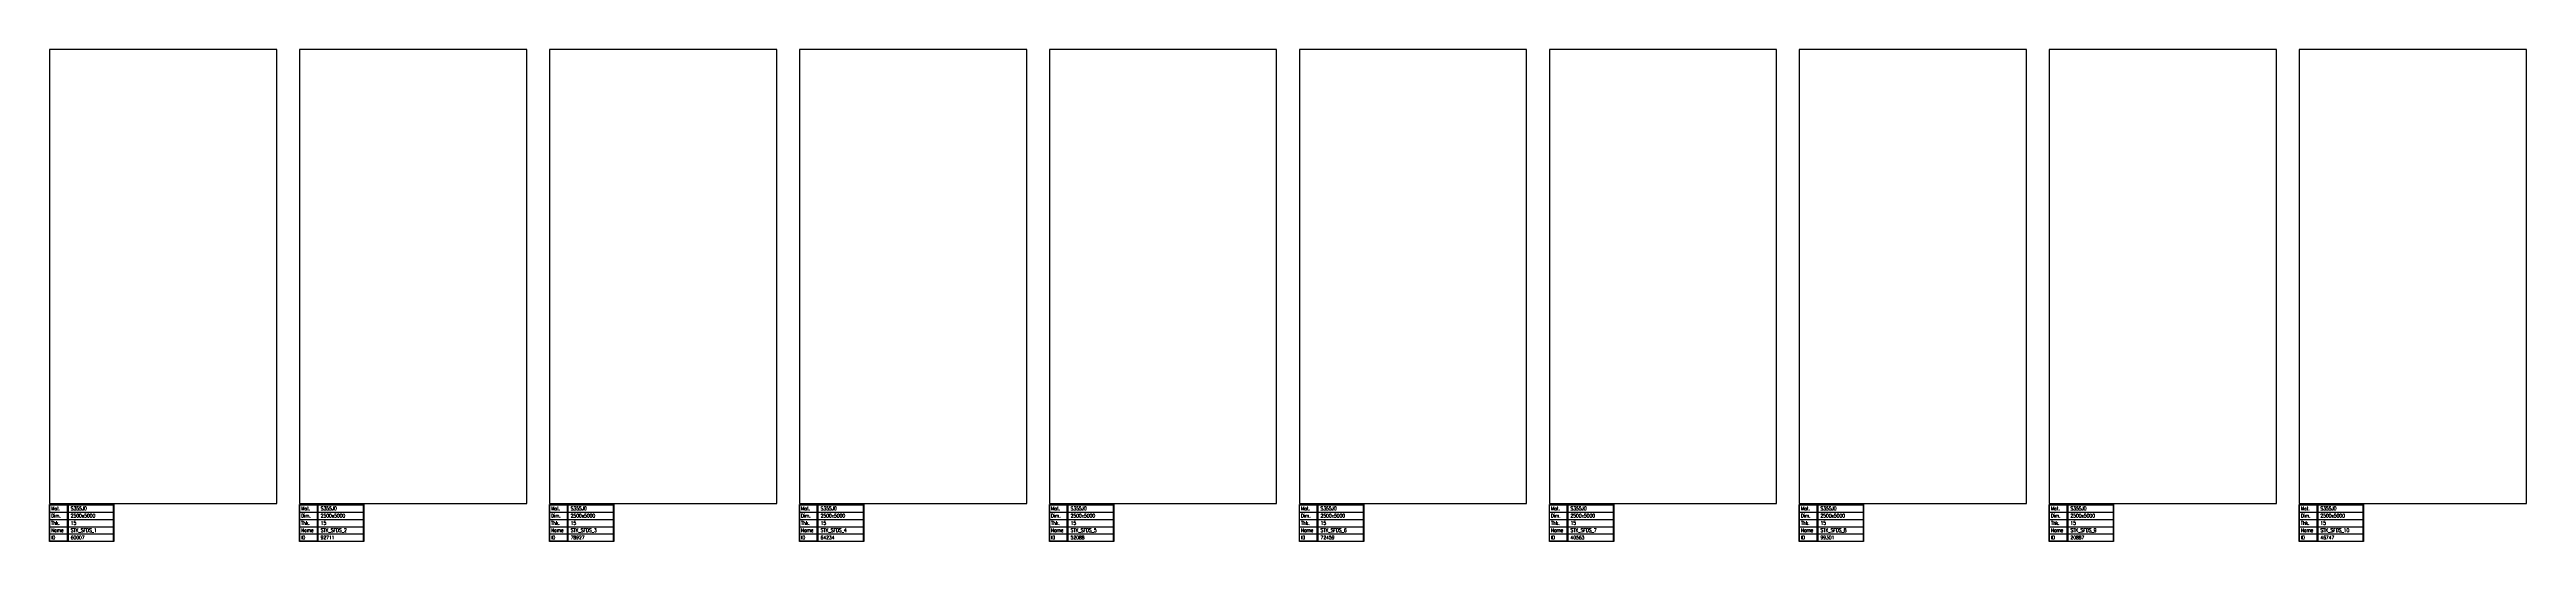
# Model space of a CAD drawing. Header units: millimetres. Extents: x 10000 to 55964, y 10000 to 31380.
# Drawn here: x 28714 to 55964, y 10621 to 16041 of the extents above; entities that cross this region are included whole.
import ezdxf

# ---------------------------------------------------------------- set-up
doc = ezdxf.new("R2010")
doc.units = ezdxf.units.MM
doc.layers.add('TEXT', color=7, linetype='Continuous')
doc.styles.add('EasyCutStyle', font='romans.shx', dxfattribs={"width": 0.8})

# ---------------------------------------------------------------- blocks, each defined once
blk = doc.blocks.new('BlockSheet01')
at = {"color": 5}
for p, q in [((3, 403), (193, 403)), ((3, 323), (193, 323)), ((3, 243), (193, 243)), ((3, 163), (193, 163)), ((3, 83), (193, 83))]:
    blk.add_line(p, q, dxfattribs=at)
blk.add_line((193, 323), (193, 3))
at = {"color": 1}
for p, q in [((203, 403), (705, 403)), ((203, 323), (705, 323)), ((203, 243), (705, 243)), ((203, 163), (705, 163)), ((203, 83), (705, 83))]:
    blk.add_line(p, q, dxfattribs=at)
blk.add_lwpolyline([(0, 406), (708, 406), (708, 0), (0, 0)], close=True)
at = {"color": 5}
blk.add_lwpolyline([(3, 403), (193, 403), (193, 3), (3, 3)], close=True, dxfattribs=at)
at = {"color": 1}
blk.add_lwpolyline([(705, 403), (203, 403), (203, 3), (705, 3)], close=True, dxfattribs=at)
at = {"style": 'EasyCutStyle', "width": 0.8}
for tag, p in [('MATERIAL_SHEET', (233, 344)), ('DIMENSION_SHEET', (233, 264)), ('THICKNESS_SHEET', (233, 184)), ('NAME_SHEET', (233, 104)), ('ID_SHEET', (233, 24))]:
    blk.add_attdef(tag, p, '', height=40, dxfattribs=at)
at = {"layer": 'TEXT', "color": 251, "style": 'EasyCutStyle', "width": 0.8}
for s, p in [('Mat.', (18, 344)), ('Dim.', (18, 264)), ('Thk.', (18, 184)), ('Name', (18, 104)), ('ID', (18, 24))]:
    blk.add_text(s, height=40, dxfattribs=at).set_placement(p)

msp = doc.modelspace()

# ---------------------------------------------------------------- linework, layer by layer
at = {"color": 54, "true_color": 0x9e8717}
for points in [[(28714, 11041), (31214, 11041), (31214, 16041), (28714, 16041)], [(31464, 11041), (33964, 11041), (33964, 16041), (31464, 16041)], [(34214, 11041), (36714, 11041), (36714, 16041), (34214, 16041)], [(36964, 11041), (39464, 11041), (39464, 16041), (36964, 16041)], [(39714, 11041), (42214, 11041), (42214, 16041), (39714, 16041)], [(42464, 11041), (44964, 11041), (44964, 16041), (42464, 16041)], [(45214, 11041), (47714, 11041), (47714, 16041), (45214, 16041)], [(47964, 11041), (50464, 11041), (50464, 16041), (47964, 16041)], [(50714, 11041), (53214, 11041), (53214, 16041), (50714, 16041)], [(53464, 11041), (55964, 11041), (55964, 16041), (53464, 16041)]]:
    msp.add_lwpolyline(points, close=True, dxfattribs=at)

# ---------------------------------------------------------------- block references
for p, values in [((28714, 10621), {'DIMENSION_SHEET': '2500x5000', 'THICKNESS_SHEET': '15', 'NAME_SHEET': 'STK_SFDS_1', 'ID_SHEET': '60007', 'MATERIAL_SHEET': 'S355J0'}), ((31464, 10621), {'DIMENSION_SHEET': '2500x5000', 'THICKNESS_SHEET': '15', 'NAME_SHEET': 'STK_SFDS_2', 'ID_SHEET': '92711', 'MATERIAL_SHEET': 'S355J0'}), ((34214, 10621), {'DIMENSION_SHEET': '2500x5000', 'THICKNESS_SHEET': '15', 'NAME_SHEET': 'STK_SFDS_3', 'ID_SHEET': '78927', 'MATERIAL_SHEET': 'S355J0'}), ((36964, 10621), {'DIMENSION_SHEET': '2500x5000', 'THICKNESS_SHEET': '15', 'NAME_SHEET': 'STK_SFDS_4', 'ID_SHEET': '64234', 'MATERIAL_SHEET': 'S355J0'}), ((39714, 10621), {'DIMENSION_SHEET': '2500x5000', 'THICKNESS_SHEET': '15', 'NAME_SHEET': 'STK_SFDS_5', 'ID_SHEET': '52088', 'MATERIAL_SHEET': 'S355J0'}), ((42464, 10621), {'DIMENSION_SHEET': '2500x5000', 'THICKNESS_SHEET': '15', 'NAME_SHEET': 'STK_SFDS_6', 'ID_SHEET': '72459', 'MATERIAL_SHEET': 'S355J0'}), ((45214, 10621), {'DIMENSION_SHEET': '2500x5000', 'THICKNESS_SHEET': '15', 'NAME_SHEET': 'STK_SFDS_7', 'ID_SHEET': '40563', 'MATERIAL_SHEET': 'S355J0'}), ((47964, 10621), {'DIMENSION_SHEET': '2500x5000', 'THICKNESS_SHEET': '15', 'NAME_SHEET': 'STK_SFDS_8', 'ID_SHEET': '99301', 'MATERIAL_SHEET': 'S355J0'}), ((50714, 10621), {'DIMENSION_SHEET': '2500x5000', 'THICKNESS_SHEET': '15', 'NAME_SHEET': 'STK_SFDS_9', 'ID_SHEET': '20887', 'MATERIAL_SHEET': 'S355J0'}), ((53464, 10621), {'DIMENSION_SHEET': '2500x5000', 'THICKNESS_SHEET': '15', 'NAME_SHEET': 'STK_SFDS_10', 'ID_SHEET': '46747', 'MATERIAL_SHEET': 'S355J0'})]:
    msp.add_blockref('BlockSheet01', p).add_auto_attribs(values)

doc.saveas('drawing.dxf')
